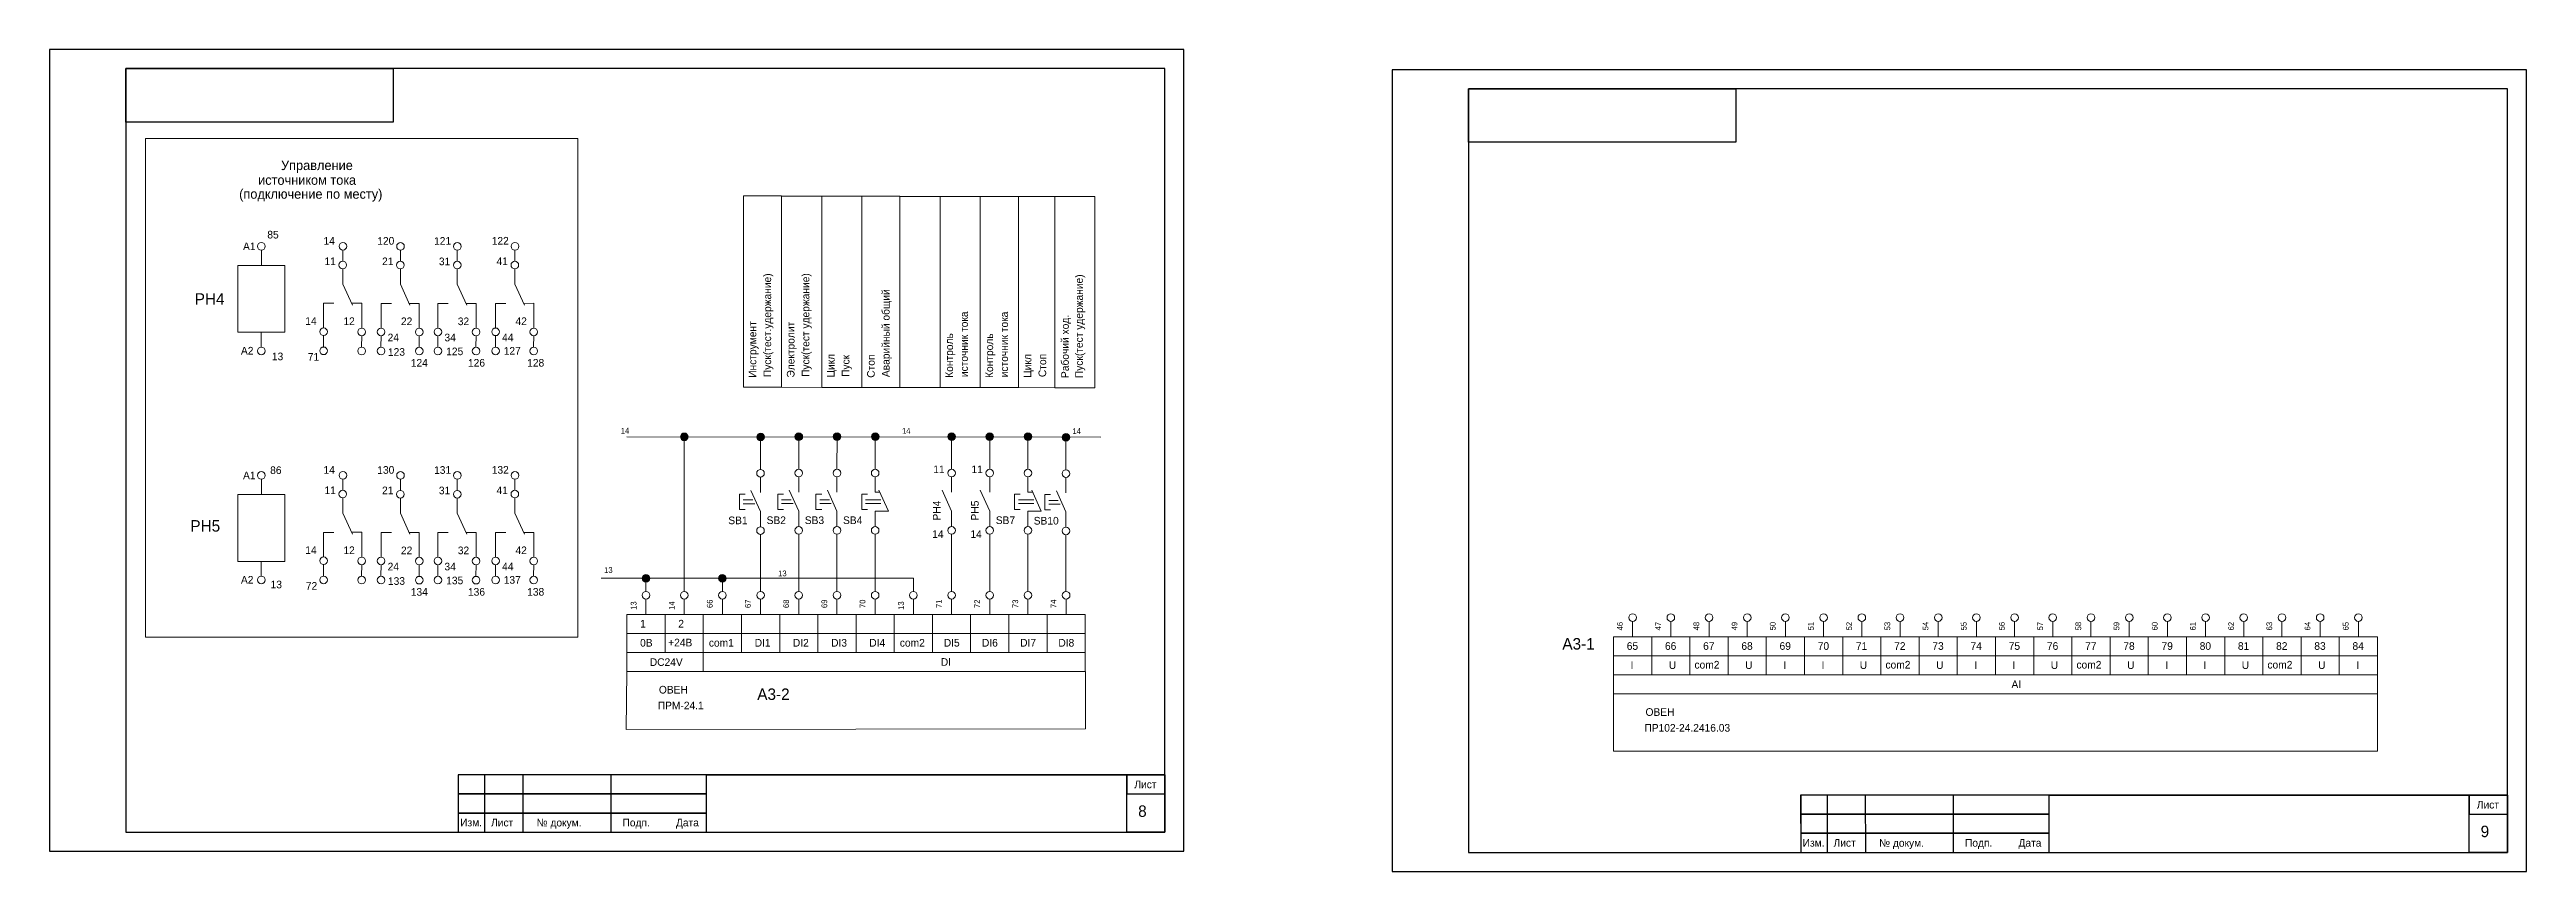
# Model space of a CAD drawing. Header units: millimetres. Extents: x -171 to 3674, y -1112 to 795.
# Drawn here: x 1963 to 2612, y -849 to -633 of the extents above; entities that cross this region are included whole.
import ezdxf

# ---------------------------------------------------------------- set-up
doc = ezdxf.new("R2010")
doc.units = ezdxf.units.MM
for name, color, linetype, lineweight in [('Маркировка', 7, 'Continuous', 25), ('РАМКА', 7, 'Continuous', 30), ('Элементы', 7, 'Continuous', 18)]:
    doc.layers.add(name, color=color, linetype=linetype, lineweight=lineweight)
doc.styles.get("Standard").update_dxf_attribs({"font": 'cad2win.shx'})
doc.linetypes.add('119-1 Кабель высоковольтный подземный', pattern='A,8,-2,[31,Russia-GOST_Topo.shx,S=0.15,R=180,X=0,Y=0],1,[31,Russia-GOST_Topo.shx,S=0.1,R=180,X=0,Y=0],6,[31,Russia-GOST_Topo.shx,S=0.1,R=0,X=0,Y=0],1,[31,Russia-GOST_Topo.shx,S=0.15,R=0,X=0,Y=0],-2', length=20)

msp = doc.modelspace()

# ---------------------------------------------------------------- texts
at = {"layer": 'Маркировка'}
for s, height, p in [('источником тока', 2.5, (2017.84, -668.91)), ('Управление', 2.5, (2023.84, -665.05)), ('(подключение по месту)', 2.5, (2012.89, -672.56)), ('85', 2, (2020.26, -682.97)), ('13', 2, (2021.46, -714.86)), ('86', 2, (2021.01, -744.67)), ('13', 2, (2021.12, -774.6)), ('ОВЕН', 2, (2122.78, -802.16)), ('ПРМ-24.1', 2, (2122.48, -806.3)), ('ПР102-24.2416.03', 2, (2380.79, -812.15)), ('ОВЕН', 2, (2381.08, -808.01))]:
    msp.add_text(s, height=height, dxfattribs=at).set_placement(p)
at = {"layer": 'Маркировка', "ltscale": 0.5}
for s, p in [('Пуск(тест.удержание)', (2152.17, -719.28)), ('Пуск(тест удержание)', (2162.17, -719.24)), ('Пуск(тест удержание)', (2233.78, -719.55)), ('Аварийный общий', (2183.17, -719.28)), ('Инструмент', (2148.28, -719.46)), ('Электролит', (2158.28, -719.41)), ('источник тока', (2203.67, -719.28)), ('источник тока', (2214.17, -719.33)), ('Рабочий ход.', (2230.1, -719.52)), ('Контроль', (2199.78, -719.46)), ('Контроль', (2210.28, -719.51)), ('Цикл', (2168.78, -719.41)), ('Пуск', (2172.67, -719.24)), ('Стоп', (2179.28, -719.46)), ('Цикл', (2220.28, -719.46)), ('Стоп', (2224.17, -719.28))]:
    msp.add_text(s, height=2, rotation=90, dxfattribs=at).set_placement(p)
at = {"layer": 'РАМКА'}
for s, height, p in [('Лист', 2, (2247.25, -826.97)), ('Изм.', 2, (2070.75, -836.95)), ('Лист', 2, (2078.84, -836.97)), ('№ докум.', 2, (2090.77, -836.98)), ('Подп.', 2, (2113.25, -836.97)), ('Дата', 2, (2127.25, -836.97)), ('8', 3, (2248.25, -834.47)), ('Лист', 2, (2598.72, -832.28)), ('Изм.', 2, (2422.22, -842.26)), ('Лист', 2, (2430.31, -842.27)), ('№ докум.', 2, (2442.24, -842.29)), ('Подп.', 2, (2464.72, -842.28)), ('Дата', 2, (2478.72, -842.28)), ('9', 3, (2599.72, -839.78))]:
    msp.add_text(s, height=height, dxfattribs=at).set_placement(p)
at = {"layer": 'Элементы'}
for s, height, p in [('A1', 2, (2013.91, -686.03)), ('11', 2, (2035.23, -689.93)), ('21', 2, (2050.3, -689.96)), ('31', 2, (2065.18, -689.97)), ('41', 2, (2080.27, -689.94)), ('PH4', 3, (2001.26, -700.31)), ('14', 2, (2030.2, -705.6)), ('12', 2, (2040.18, -705.64)), ('22', 2, (2055.25, -705.67)), ('32', 2, (2070.13, -705.67)), ('42', 2, (2085.23, -705.65)), ('A2', 2, (2013.36, -713.37)), ('24', 2, (2051.76, -709.91)), ('34', 2, (2066.64, -709.91)), ('44', 2, (2081.73, -709.89)), ('A1', 2, (2013.91, -746.03)), ('11', 2, (2194.61, -744.44)), ('11', 2, (2204.61, -744.44)), ('11', 2, (2035.23, -749.93)), ('21', 2, (2050.3, -749.96)), ('31', 2, (2065.18, -749.97)), ('41', 2, (2080.27, -749.94)), ('PH5', 3, (2000.12, -759.75)), ('SB1', 2, (2140.95, -757.81)), ('SB2', 2, (2150.98, -757.77)), ('SB3', 2, (2160.98, -757.77)), ('SB4', 2, (2170.98, -757.77)), ('SB7', 2, (2210.98, -757.77)), ('SB10', 2, (2220.91, -757.9)), ('14', 2, (2030.2, -765.6)), ('12', 2, (2040.18, -765.64)), ('22', 2, (2055.25, -765.67)), ('32', 2, (2070.13, -765.67)), ('42', 2, (2085.23, -765.65)), ('14', 2, (2194.33, -761.41)), ('14', 2, (2204.33, -761.41)), ('A2', 2, (2013.36, -773.37)), ('24', 2, (2051.76, -769.91)), ('34', 2, (2066.64, -769.91)), ('44', 2, (2081.73, -769.89)), ('A3-1', 3, (2359.31, -790.64)), ('A3-2', 3, (2148.53, -803.84))]:
    msp.add_text(s, height=height, dxfattribs=at).set_placement(p)
at = {"layer": 'Элементы', "ltscale": 0.5}
for s, height, rotation, p in [('14', 2, 0.73164, (2034.99, -684.6)), ('120', 2, 0.73164, (2049.06, -684.63)), ('121', 2, 0.73164, (2063.93, -684.64)), ('122', 2, 0.73164, (2079.03, -684.61)), ('71', 2, 0.73164, (2030.86, -715.01)), ('123', 2, 0.73164, (2051.85, -713.73)), ('125', 2, 0.73164, (2067.11, -713.58)), ('127', 2, 0.73164, (2082.17, -713.43)), ('124', 2, 0.73164, (2057.84, -716.57)), ('126', 2, 0.73164, (2072.8, -716.57)), ('128', 2, 0.73164, (2088.31, -716.57)), ('14', 1.5, 0.73164, (2112.82, -734.08)), ('14', 1.5, 0.73164, (2186.42, -734.14)), ('14', 1.5, 0.73164, (2231.04, -734.18)), ('14', 2, 0.73164, (2034.99, -744.6)), ('130', 2, 0.73164, (2049.06, -744.63)), ('131', 2, 0.73164, (2063.93, -744.64)), ('132', 2, 0.73164, (2079.03, -744.61)), ('PH4', 2, 90, (2196.51, -756.84)), ('PH5', 2, 90, (2206.51, -756.84)), ('133', 2, 0.73164, (2051.85, -773.73)), ('135', 2, 0.73164, (2067.11, -773.58)), ('137', 2, 0.73164, (2082.17, -773.43)), ('13', 1.5, 0.73164, (2108.45, -770.58)), ('13', 1.5, 0.73164, (2154.01, -771.47)), ('72', 2, 0.73164, (2030.36, -775.01)), ('134', 2, 0.73164, (2057.84, -776.57)), ('136', 2, 0.73164, (2072.8, -776.57)), ('138', 2, 0.73164, (2088.31, -776.57)), ('13', 1.5, 90.61116, (2116.93, -780.24)), ('14', 1.5, 90.61116, (2126.93, -780.24)), ('66', 1.5, 90.61116, (2136.85, -779.76)), ('67', 1.5, 90.61116, (2146.85, -779.76)), ('68', 1.5, 90.61116, (2156.85, -779.76)), ('69', 1.5, 90.61116, (2166.85, -779.76)), ('70', 1.5, 90.61116, (2176.85, -779.76)), ('13', 1.5, 90.61116, (2186.93, -780.24)), ('71', 1.5, 90.61116, (2196.85, -779.76)), ('72', 1.5, 90.61116, (2206.85, -779.76)), ('73', 1.5, 90.61116, (2216.85, -779.76)), ('74', 1.5, 90.61116, (2226.85, -779.76)), ('46', 1.5, 90.61116, (2375.15, -785.62)), ('47', 1.5, 90.61116, (2385.15, -785.62)), ('48', 1.5, 90.61116, (2395.15, -785.62)), ('49', 1.5, 90.61116, (2405.15, -785.62)), ('50', 1.5, 90.61116, (2415.15, -785.62)), ('51', 1.5, 90.61116, (2425.15, -785.62)), ('52', 1.5, 90.61116, (2435.15, -785.62)), ('53', 1.5, 90.61116, (2445.15, -785.62)), ('54', 1.5, 90.61116, (2455.15, -785.62)), ('55', 1.5, 90.61116, (2465.15, -785.62)), ('56', 1.5, 90.61116, (2475.15, -785.62)), ('57', 1.5, 90.61116, (2485.15, -785.62)), ('58', 1.5, 90.61116, (2495.15, -785.62)), ('59', 1.5, 90.61116, (2505.15, -785.62)), ('60', 1.5, 90.61116, (2515.15, -785.62)), ('61', 1.5, 90.61116, (2525.15, -785.62)), ('62', 1.5, 90.61116, (2535.15, -785.62)), ('63', 1.5, 90.61116, (2545.15, -785.62)), ('64', 1.5, 90.61116, (2555.15, -785.62)), ('65', 1.5, 90.61116, (2565.15, -785.62))]:
    msp.add_text(s, height=height, rotation=rotation, dxfattribs=at).set_placement(p)
for s, p in [('1', (2117.86, -784.87)), ('2', (2127.86, -784.87)), ('0В', (2117.86, -789.87)), ('+24В', (2125.21, -789.82)), ('com1', (2135.86, -789.87)), ('DI1', (2147.86, -789.87)), ('DI2', (2157.86, -789.87)), ('DI3', (2167.86, -789.87)), ('DI4', (2177.86, -789.87)), ('com2', (2185.86, -789.87)), ('DI5', (2197.36, -789.87)), ('DI6', (2207.36, -789.87)), ('DI7', (2217.36, -789.87)), ('DI8', (2227.36, -789.87)), ('65', (2376.17, -790.72)), ('66', (2386.17, -790.72)), ('67', (2396.17, -790.72)), ('68', (2406.17, -790.72)), ('69', (2416.17, -790.72)), ('70', (2426.17, -790.72)), ('71', (2436.17, -790.72)), ('72', (2446.17, -790.72)), ('73', (2456.17, -790.72)), ('74', (2466.17, -790.72)), ('75', (2476.17, -790.72)), ('76', (2486.17, -790.72)), ('77', (2496.17, -790.72)), ('78', (2506.17, -790.72)), ('79', (2516.17, -790.72)), ('80', (2526.17, -790.72)), ('81', (2536.17, -790.72)), ('82', (2546.17, -790.72)), ('83', (2556.17, -790.72)), ('84', (2566.17, -790.72)), ('DC24V', (2120.4, -794.93)), ('DI', (2196.59, -794.9)), ('I', (2377.17, -795.72)), ('U', (2387.17, -795.72)), ('com2', (2393.9, -795.62)), ('U', (2407.17, -795.72)), ('I', (2417.17, -795.72)), ('I', (2427.17, -795.72)), ('U', (2437.17, -795.72)), ('com2', (2443.9, -795.62)), ('U', (2457.17, -795.72)), ('I', (2467.17, -795.72)), ('I', (2477.17, -795.72)), ('U', (2487.17, -795.72)), ('com2', (2493.9, -795.62)), ('U', (2507.17, -795.72)), ('I', (2517.17, -795.72)), ('I', (2527.17, -795.72)), ('U', (2537.17, -795.72)), ('com2', (2543.9, -795.62)), ('U', (2557.17, -795.72)), ('I', (2567.17, -795.72)), ('AI', (2476.89, -800.75))]:
    msp.add_text(s, height=2, dxfattribs=at).set_placement(p)

# ---------------------------------------------------------------- hatches: boundary and pattern name
at = {"layer": 'Элементы'}
h = msp.add_hatch(color=256, dxfattribs=at)
h.dxf.hatch_style = 1
h.paths.add_polyline_path([(2130.4, -734.93, 1), (2128.4, -734.93, 1)])
h = msp.add_hatch(color=256, dxfattribs=at)
h.dxf.hatch_style = 1
h.paths.add_polyline_path([(2150.39, -734.95, 1), (2148.39, -734.95, 1)])
h = msp.add_hatch(color=256, dxfattribs=at)
h.dxf.hatch_style = 1
h.paths.add_polyline_path([(2160.41, -734.9, 1), (2158.41, -734.9, 1)])
h = msp.add_hatch(color=256, dxfattribs=at)
h.dxf.hatch_style = 1
h.paths.add_polyline_path([(2170.41, -734.9, 1), (2168.41, -734.9, 1)])
h = msp.add_hatch(color=256, dxfattribs=at)
h.dxf.hatch_style = 1
h.paths.add_polyline_path([(2180.41, -734.9, 1), (2178.41, -734.9, 1)])
h = msp.add_hatch(color=256, dxfattribs=at)
h.dxf.hatch_style = 1
h.paths.add_polyline_path([(2200.41, -734.9, 1), (2198.41, -734.9, 1)])
h = msp.add_hatch(color=256, dxfattribs=at)
h.dxf.hatch_style = 1
h.paths.add_polyline_path([(2210.41, -734.9, 1), (2208.41, -734.9, 1)])
h = msp.add_hatch(color=256, dxfattribs=at)
h.dxf.hatch_style = 1
h.paths.add_polyline_path([(2220.41, -734.9, 1), (2218.41, -734.9, 1)])
h = msp.add_hatch(color=256, dxfattribs=at)
h.dxf.hatch_style = 1
h.paths.add_polyline_path([(2230.35, -735.03, 1), (2228.35, -735.03, 1)])
h = msp.add_hatch(color=256, dxfattribs=at)
h.dxf.hatch_style = 1
h.paths.add_polyline_path([(2120.4, -771.97, 1), (2118.4, -771.97, 1)])
h = msp.add_hatch(color=256, dxfattribs=at)
h.dxf.hatch_style = 1
h.paths.add_polyline_path([(2140.4, -771.97, 1), (2138.4, -771.97, 1)])

# ---------------------------------------------------------------- linework, layer by layer
at = {"layer": 'Маркировка', "lineweight": 15}
for points in [[(2144.9, -671.84), (2154.9, -671.84), (2154.9, -721.93), (2144.9, -721.93)], [(2154.9, -671.89), (2165.4, -671.89), (2165.4, -721.97), (2154.9, -721.93)], [(2165.4, -671.89), (2175.9, -671.89), (2175.9, -721.97), (2165.4, -721.97)], [(2175.9, -671.89), (2185.9, -671.89), (2185.9, -721.97), (2175.9, -721.97)], [(2185.9, -671.94), (2196.4, -671.94), (2196.4, -722.02), (2185.9, -721.97)], [(2196.4, -671.94), (2206.9, -671.94), (2206.9, -722.02), (2196.4, -722.02)], [(2206.9, -671.94), (2216.9, -671.94), (2216.9, -722.02), (2206.9, -722.02)], [(2216.9, -671.94), (2226.4, -671.99), (2226.4, -722.07), (2216.9, -722.02)], [(2226.4, -671.99), (2236.9, -671.99), (2236.9, -722.07), (2226.4, -722.07)]]:
    msp.add_lwpolyline(points, close=True, dxfattribs=at)
at = {"layer": 'РАМКА'}
for p, q in [((2255.25, -638.47), (1983.25, -638.47)), ((1983.25, -638.47), (1983.25, -838.47)), ((2255.25, -838.47), (2255.25, -638.47)), ((2606.72, -643.78), (2334.72, -643.78)), ((2334.72, -643.78), (2334.72, -843.78)), ((2606.72, -843.78), (2606.72, -643.78)), ((1983.25, -838.47), (2255.25, -838.47)), ((2070.25, -838.47), (2255.25, -838.47)), ((2070.25, -838.47), (2255.25, -838.47)), ((2070.25, -838.47), (2255.25, -838.47)), ((2334.72, -843.78), (2606.72, -843.78)), ((2421.72, -843.78), (2606.72, -843.78)), ((2421.72, -843.78), (2606.72, -843.78)), ((2421.72, -843.78), (2606.72, -843.78))]:
    msp.add_line(p, q, dxfattribs=at)
at = {"layer": 'РАМКА', "lineweight": 35}
for p, q in [((2135.25, -823.47), (2255.25, -823.47)), ((2486.72, -828.78), (2606.72, -828.78))]:
    msp.add_line(p, q, dxfattribs=at)
at = {"layer": 'РАМКА'}
for points in [[(2260.25, -633.47), (1963.25, -633.47), (1963.25, -843.47), (2260.25, -843.47)], [(2053.25, -638.47), (2053.25, -652.47), (1983.25, -652.47), (1983.25, -638.47)], [(2611.72, -638.78), (2314.72, -638.78), (2314.72, -848.78), (2611.72, -848.78)], [(2404.72, -643.78), (2404.72, -657.78), (2334.72, -657.78), (2334.72, -643.78)], [(2070.25, -838.47), (2087.25, -838.47), (2087.22, -823.47), (2070.22, -823.47)], [(2070.25, -828.47), (2135.25, -828.47), (2135.25, -823.47), (2070.25, -823.47)], [(2070.25, -838.47), (2077.25, -838.47), (2077.25, -823.47), (2070.25, -823.47)], [(2070.25, -838.47), (2110.25, -838.47), (2110.25, -823.47), (2070.25, -823.47)], [(2255.25, -838.47), (2245.25, -838.47), (2245.25, -823.47), (2255.25, -823.47)], [(2255.25, -823.47), (2245.25, -823.47), (2245.25, -828.47), (2255.25, -828.47)], [(2070.25, -833.47), (2135.25, -833.47), (2135.25, -828.47), (2070.25, -828.47)], [(2421.72, -843.78), (2438.72, -843.78), (2438.69, -828.78), (2421.69, -828.78)], [(2421.72, -833.78), (2486.72, -833.78), (2486.72, -828.78), (2421.72, -828.78)], [(2421.72, -843.78), (2428.72, -843.78), (2428.72, -828.78), (2421.72, -828.78)], [(2421.72, -843.78), (2461.72, -843.78), (2461.72, -828.78), (2421.72, -828.78)], [(2606.72, -843.78), (2596.72, -843.78), (2596.72, -828.78), (2606.72, -828.78)], [(2606.72, -828.78), (2596.72, -828.78), (2596.72, -833.78), (2606.72, -833.78)], [(2070.25, -838.47), (2135.25, -838.47), (2135.25, -833.47), (2070.25, -833.47)], [(2421.72, -838.78), (2486.72, -838.78), (2486.72, -833.78), (2421.72, -833.78)], [(2421.72, -843.78), (2486.72, -843.78), (2486.72, -838.78), (2421.72, -838.78)]]:
    msp.add_lwpolyline(points, close=True, dxfattribs=at)
at = {"layer": 'Элементы', "lineweight": 15}
for p, q in [((2018.7, -690.02), (2018.7, -686.02)), ((2040.05, -686.01), (2040.02, -688.92)), ((2055.13, -686.04), (2055.09, -688.95)), ((2070, -686.04), (2069.97, -688.95)), ((2085.1, -686.02), (2085.06, -688.93)), ((2034.99, -699.95), (2034.99, -706.4)), ((2037.66, -699.95), (2034.99, -699.95)), ((2044.97, -699.94), (2042.3, -699.94)), ((2044.97, -699.94), (2044.97, -706.44)), ((2052.73, -699.98), (2050.06, -699.99)), ((2050.06, -699.99), (2050.06, -706.44)), ((2060.04, -699.97), (2057.37, -699.98)), ((2060.04, -699.97), (2060.04, -706.47)), ((2067.6, -699.98), (2064.93, -699.99)), ((2064.93, -699.99), (2064.93, -706.44)), ((2074.92, -699.97), (2072.25, -699.98)), ((2074.92, -699.97), (2074.92, -706.47)), ((2082.7, -699.96), (2080.03, -699.97)), ((2080.03, -699.97), (2080.03, -706.42)), ((2090.02, -699.95), (2087.35, -699.96)), ((2090.02, -699.95), (2090.02, -706.45)), ((2018.69, -707.54), (2018.69, -711.41)), ((2034.99, -708.4), (2034.95, -711.31)), ((2044.97, -708.44), (2044.94, -711.34)), ((2050.06, -708.44), (2050.02, -711.34)), ((2060.04, -708.47), (2060.01, -711.38)), ((2064.93, -708.44), (2064.9, -711.35)), ((2074.92, -708.47), (2074.88, -711.38)), ((2080.03, -708.42), (2080, -711.32)), ((2090.02, -708.45), (2089.98, -711.36)), ((2114.4, -734.93), (2238.45, -735.04)), ((2129.4, -734.93), (2129.36, -775.43)), ((2149.38, -743.47), (2149.39, -734.95)), ((2159.4, -743.43), (2159.41, -734.9)), ((2169.4, -743.43), (2169.41, -734.9)), ((2179.4, -743.43), (2179.41, -734.9)), ((2199.4, -743.43), (2199.41, -734.9)), ((2209.4, -743.43), (2209.41, -734.9)), ((2219.4, -743.43), (2219.41, -734.9)), ((2229.34, -743.56), (2229.35, -735.03)), ((2018.7, -750.02), (2018.7, -746.02)), ((2040.05, -746.01), (2040.02, -748.92)), ((2055.13, -746.04), (2055.09, -748.95)), ((2070, -746.04), (2069.97, -748.95)), ((2085.1, -746.02), (2085.06, -748.93)), ((2034.99, -759.95), (2034.99, -766.4)), ((2037.66, -759.95), (2034.99, -759.95)), ((2044.97, -759.94), (2042.3, -759.94)), ((2044.97, -759.94), (2044.97, -766.44)), ((2052.73, -759.98), (2050.06, -759.99)), ((2050.06, -759.99), (2050.06, -766.44)), ((2060.04, -759.97), (2057.37, -759.98)), ((2060.04, -759.97), (2060.04, -766.47)), ((2067.6, -759.98), (2064.93, -759.99)), ((2064.93, -759.99), (2064.93, -766.44)), ((2074.92, -759.97), (2072.25, -759.98)), ((2074.92, -759.97), (2074.92, -766.47)), ((2082.7, -759.96), (2080.03, -759.97)), ((2080.03, -759.97), (2080.03, -766.42)), ((2090.02, -759.95), (2087.35, -759.96)), ((2090.02, -759.95), (2090.02, -766.45)), ((2149.38, -760.47), (2149.38, -775.43)), ((2159.4, -760.43), (2159.4, -775.38)), ((2169.4, -760.43), (2169.4, -775.38)), ((2179.4, -760.43), (2179.4, -775.38)), ((2199.4, -760.43), (2199.4, -775.38)), ((2209.4, -760.43), (2209.4, -775.38)), ((2219.4, -760.43), (2219.4, -775.38)), ((2229.34, -760.56), (2229.34, -775.51)), ((2018.69, -767.54), (2018.69, -771.41)), ((2034.99, -768.4), (2034.95, -771.31)), ((2044.97, -768.44), (2044.94, -771.34)), ((2050.06, -768.44), (2050.02, -771.34)), ((2060.04, -768.47), (2060.01, -771.38)), ((2064.93, -768.44), (2064.9, -771.35)), ((2074.92, -768.47), (2074.88, -771.38)), ((2080.03, -768.42), (2080, -771.32)), ((2090.02, -768.45), (2089.98, -771.36)), ((2107.67, -771.97), (2189.4, -771.97)), ((2119.4, -775.43), (2119.4, -771.97)), ((2119.4, -781.43), (2119.4, -777.43)), ((2129.4, -781.43), (2129.4, -777.43)), ((2139.4, -775.43), (2139.4, -771.97)), ((2139.4, -781.43), (2139.4, -777.43)), ((2149.4, -781.43), (2149.4, -777.43)), ((2159.4, -781.43), (2159.4, -777.43)), ((2169.4, -781.43), (2169.4, -777.43)), ((2179.4, -781.43), (2179.4, -777.43)), ((2189.4, -775.43), (2189.4, -771.97)), ((2189.4, -781.43), (2189.4, -777.43)), ((2199.4, -781.43), (2199.4, -777.43)), ((2209.4, -781.43), (2209.4, -777.43)), ((2219.4, -781.43), (2219.4, -777.43)), ((2229.4, -781.43), (2229.4, -777.43)), ((2377.71, -787.28), (2377.71, -783.28)), ((2387.71, -787.28), (2387.71, -783.28)), ((2397.71, -787.28), (2397.71, -783.28)), ((2407.71, -787.28), (2407.71, -783.28)), ((2417.71, -787.28), (2417.71, -783.28)), ((2427.71, -787.28), (2427.71, -783.28)), ((2437.71, -787.28), (2437.71, -783.28)), ((2447.71, -787.28), (2447.71, -783.28)), ((2457.71, -787.28), (2457.71, -783.28)), ((2467.71, -787.28), (2467.71, -783.28)), ((2477.71, -787.28), (2477.71, -783.28)), ((2487.71, -787.28), (2487.71, -783.28)), ((2497.71, -787.28), (2497.71, -783.28)), ((2507.71, -787.28), (2507.71, -783.28)), ((2517.71, -787.28), (2517.71, -783.28)), ((2527.71, -787.28), (2527.71, -783.28)), ((2537.71, -787.28), (2537.71, -783.28)), ((2547.71, -787.28), (2547.71, -783.28)), ((2557.71, -787.28), (2557.71, -783.28)), ((2567.71, -787.28), (2567.71, -783.28))]:
    msp.add_line(p, q, dxfattribs=at)
at = {"layer": 'Элементы'}
for p, q in [((2040.02, -690.92), (2040.02, -694.92)), ((2055.09, -690.95), (2055.09, -694.95)), ((2069.97, -690.95), (2069.97, -694.95)), ((2085.06, -690.93), (2085.06, -694.93)), ((2040.02, -694.92), (2042.52, -700.42)), ((2055.09, -694.95), (2057.59, -700.45)), ((2069.97, -694.95), (2072.47, -700.45)), ((2085.06, -694.93), (2087.56, -700.43)), ((2149.38, -749.47), (2149.38, -745.47)), ((2159.4, -749.43), (2159.4, -745.43)), ((2169.4, -749.43), (2169.4, -745.43)), ((2179.4, -749.43), (2179.4, -745.43)), ((2199.4, -749.43), (2199.4, -745.43)), ((2209.4, -749.43), (2209.4, -745.43)), ((2219.4, -749.43), (2219.4, -745.43)), ((2229.34, -749.56), (2229.34, -745.56)), ((2040.02, -750.92), (2040.02, -754.92)), ((2055.09, -750.95), (2055.09, -754.95)), ((2069.97, -750.95), (2069.97, -754.95)), ((2085.06, -750.93), (2085.06, -754.93)), ((2143.88, -753.97), (2143.88, -749.97)), ((2143.88, -749.97), (2145.38, -749.97)), ((2147.38, -751.47), (2144.88, -751.47)), ((2149.38, -754.47), (2146.88, -748.97)), ((2153.9, -753.93), (2153.9, -749.93)), ((2153.9, -749.93), (2155.4, -749.93)), ((2157.4, -751.43), (2154.9, -751.43)), ((2159.4, -754.43), (2156.9, -748.93)), ((2163.9, -753.93), (2163.9, -749.93)), ((2163.9, -749.93), (2165.4, -749.93)), ((2167.4, -751.43), (2164.9, -751.43)), ((2169.4, -754.43), (2166.9, -748.93)), ((2175.9, -753.93), (2175.9, -749.93)), ((2175.9, -749.93), (2177.4, -749.93)), ((2180.9, -751.43), (2176.9, -751.43)), ((2180.63, -749.43), (2179.4, -749.43)), ((2182.9, -754.43), (2180.4, -748.93)), ((2199.4, -754.43), (2196.9, -748.93)), ((2209.4, -754.43), (2206.9, -748.93)), ((2215.9, -753.93), (2215.9, -749.93)), ((2215.9, -749.93), (2217.4, -749.93)), ((2220.9, -751.43), (2216.9, -751.43)), ((2220.63, -749.43), (2219.4, -749.43)), ((2222.9, -754.43), (2220.4, -748.93)), ((2223.84, -754.06), (2223.84, -750.06)), ((2223.84, -750.06), (2225.34, -750.06)), ((2227.34, -751.56), (2224.84, -751.56)), ((2229.34, -754.56), (2226.84, -749.06)), ((2040.02, -754.92), (2042.52, -760.42)), ((2055.09, -754.95), (2057.59, -760.45)), ((2069.97, -754.95), (2072.47, -760.45)), ((2085.06, -754.93), (2087.56, -760.43)), ((2145.38, -753.97), (2143.88, -753.97)), ((2147.88, -752.47), (2144.88, -752.47)), ((2149.38, -758.47), (2149.38, -754.47)), ((2155.4, -753.93), (2153.9, -753.93)), ((2157.9, -752.43), (2154.9, -752.43)), ((2159.4, -758.43), (2159.4, -754.43)), ((2165.4, -753.93), (2163.9, -753.93)), ((2167.9, -752.43), (2164.9, -752.43)), ((2169.4, -758.43), (2169.4, -754.43)), ((2177.4, -753.93), (2175.9, -753.93)), ((2180.9, -752.43), (2176.9, -752.43)), ((2179.4, -758.43), (2179.4, -754.43)), ((2179.4, -754.43), (2182.9, -754.43)), ((2199.4, -758.43), (2199.4, -754.43)), ((2209.4, -758.43), (2209.4, -754.43)), ((2217.4, -753.93), (2215.9, -753.93)), ((2220.9, -752.43), (2216.9, -752.43)), ((2219.4, -758.43), (2219.4, -754.43)), ((2219.4, -754.43), (2222.9, -754.43)), ((2225.34, -754.06), (2223.84, -754.06)), ((2227.84, -752.56), (2224.84, -752.56)), ((2229.34, -758.56), (2229.34, -754.56))]:
    msp.add_line(p, q, dxfattribs=at)
at = {"layer": 'Элементы', "linetype": '119-1 Кабель высоковольтный подземный', "lineweight": 15}
msp.add_lwpolyline([(1988.35, -656.77), (2101.58, -656.77), (2101.58, -787.44), (1988.35, -787.44)], close=True, dxfattribs=at)
at = {"layer": 'Элементы', "lineweight": 15}
for points in [[(2012.51, -690.02), (2024.88, -690.02), (2024.88, -707.54), (2012.51, -707.54)], [(2012.51, -750.02), (2024.88, -750.02), (2024.88, -767.54), (2012.51, -767.54)], [(2114.4, -781.43), (2124.4, -781.43), (2124.4, -786.43), (2114.4, -786.43)], [(2124.4, -781.43), (2134.4, -781.43), (2134.4, -786.43), (2124.4, -786.43)], [(2134.4, -781.43), (2144.4, -781.43), (2144.4, -786.43), (2134.4, -786.43)], [(2144.4, -781.43), (2154.4, -781.43), (2154.4, -786.43), (2144.4, -786.43)], [(2154.4, -781.43), (2164.4, -781.43), (2164.4, -786.43), (2154.4, -786.43)], [(2164.4, -781.43), (2174.4, -781.43), (2174.4, -786.43), (2164.4, -786.43)], [(2174.4, -781.43), (2184.4, -781.43), (2184.4, -786.43), (2174.4, -786.43)], [(2184.4, -781.43), (2194.4, -781.43), (2194.4, -786.43), (2184.4, -786.43)], [(2194.4, -781.43), (2204.4, -781.43), (2204.4, -786.43), (2194.4, -786.43)], [(2204.4, -781.43), (2214.4, -781.43), (2214.4, -786.43), (2204.4, -786.43)], [(2214.4, -781.43), (2224.4, -781.43), (2224.4, -786.43), (2214.4, -786.43)], [(2224.4, -781.43), (2234.4, -781.43), (2234.4, -786.43), (2224.4, -786.43)], [(2114.4, -786.43), (2124.4, -786.43), (2124.4, -791.43), (2114.4, -791.43)], [(2124.4, -786.43), (2134.4, -786.43), (2134.4, -791.43), (2124.4, -791.43)], [(2134.4, -786.43), (2144.4, -786.43), (2144.4, -791.43), (2134.4, -791.43)], [(2144.4, -786.43), (2154.4, -786.43), (2154.4, -791.43), (2144.4, -791.43)], [(2154.4, -786.43), (2164.4, -786.43), (2164.4, -791.43), (2154.4, -791.43)], [(2164.4, -786.43), (2174.4, -786.43), (2174.4, -791.43), (2164.4, -791.43)], [(2174.4, -786.43), (2184.4, -786.43), (2184.4, -791.43), (2174.4, -791.43)], [(2184.4, -786.43), (2194.4, -786.43), (2194.4, -791.43), (2184.4, -791.43)], [(2194.4, -786.43), (2204.4, -786.43), (2204.4, -791.43), (2194.4, -791.43)], [(2204.4, -786.43), (2214.4, -786.43), (2214.4, -791.43), (2204.4, -791.43)], [(2214.4, -786.43), (2224.4, -786.43), (2224.4, -791.43), (2214.4, -791.43)], [(2224.4, -786.43), (2234.4, -786.43), (2234.4, -791.43), (2224.4, -791.43)], [(2372.71, -787.28), (2382.71, -787.28), (2382.71, -792.28), (2372.71, -792.28)], [(2382.71, -787.28), (2392.71, -787.28), (2392.71, -792.28), (2382.71, -792.28)], [(2392.71, -787.28), (2402.71, -787.28), (2402.71, -792.28), (2392.71, -792.28)], [(2402.71, -787.28), (2412.71, -787.28), (2412.71, -792.28), (2402.71, -792.28)], [(2412.71, -787.28), (2422.71, -787.28), (2422.71, -792.28), (2412.71, -792.28)], [(2422.71, -787.28), (2432.71, -787.28), (2432.71, -792.28), (2422.71, -792.28)], [(2432.71, -787.28), (2442.71, -787.28), (2442.71, -792.28), (2432.71, -792.28)], [(2442.71, -787.28), (2452.71, -787.28), (2452.71, -792.28), (2442.71, -792.28)], [(2452.71, -787.28), (2462.71, -787.28), (2462.71, -792.28), (2452.71, -792.28)], [(2462.71, -787.28), (2472.71, -787.28), (2472.71, -792.28), (2462.71, -792.28)], [(2472.71, -787.28), (2482.71, -787.28), (2482.71, -792.28), (2472.71, -792.28)], [(2482.71, -787.28), (2492.71, -787.28), (2492.71, -792.28), (2482.71, -792.28)], [(2492.71, -787.28), (2502.71, -787.28), (2502.71, -792.28), (2492.71, -792.28)], [(2502.71, -787.28), (2512.71, -787.28), (2512.71, -792.28), (2502.71, -792.28)], [(2512.71, -787.28), (2522.71, -787.28), (2522.71, -792.28), (2512.71, -792.28)], [(2522.71, -787.28), (2532.71, -787.28), (2532.71, -792.28), (2522.71, -792.28)], [(2532.71, -787.28), (2542.71, -787.28), (2542.71, -792.28), (2532.71, -792.28)], [(2542.71, -787.28), (2552.71, -787.28), (2552.71, -792.28), (2542.71, -792.28)], [(2552.71, -787.28), (2562.71, -787.28), (2562.71, -792.28), (2552.71, -792.28)], [(2562.71, -787.28), (2572.71, -787.28), (2572.71, -792.28), (2562.71, -792.28)], [(2114.4, -796.43), (2234.49, -796.43), (2234.49, -811.43), (2114.25, -811.59)], [(2134.4, -791.43), (2114.4, -791.43), (2114.4, -796.43), (2134.4, -796.43)], [(2134.4, -791.43), (2234.36, -791.43), (2234.36, -796.43), (2134.4, -796.43)], [(2372.71, -792.28), (2382.71, -792.28), (2382.71, -797.28), (2372.71, -797.28)], [(2372.71, -797.28), (2572.71, -797.28), (2572.71, -802.28), (2372.71, -802.28)], [(2382.71, -792.28), (2392.71, -792.28), (2392.71, -797.28), (2382.71, -797.28)], [(2392.71, -792.28), (2402.71, -792.28), (2402.71, -797.28), (2392.71, -797.28)], [(2402.71, -792.28), (2412.71, -792.28), (2412.71, -797.28), (2402.71, -797.28)], [(2412.71, -792.28), (2422.71, -792.28), (2422.71, -797.28), (2412.71, -797.28)], [(2422.71, -792.28), (2432.71, -792.28), (2432.71, -797.28), (2422.71, -797.28)], [(2432.71, -792.28), (2442.71, -792.28), (2442.71, -797.28), (2432.71, -797.28)], [(2442.71, -792.28), (2452.71, -792.28), (2452.71, -797.28), (2442.71, -797.28)], [(2452.71, -792.28), (2462.71, -792.28), (2462.71, -797.28), (2452.71, -797.28)], [(2462.71, -792.28), (2472.71, -792.28), (2472.71, -797.28), (2462.71, -797.28)], [(2472.71, -792.28), (2482.71, -792.28), (2482.71, -797.28), (2472.71, -797.28)], [(2482.71, -792.28), (2492.71, -792.28), (2492.71, -797.28), (2482.71, -797.28)], [(2492.71, -792.28), (2502.71, -792.28), (2502.71, -797.28), (2492.71, -797.28)], [(2502.71, -792.28), (2512.71, -792.28), (2512.71, -797.28), (2502.71, -797.28)], [(2512.71, -792.28), (2522.71, -792.28), (2522.71, -797.28), (2512.71, -797.28)], [(2522.71, -792.28), (2532.71, -792.28), (2532.71, -797.28), (2522.71, -797.28)], [(2532.71, -792.28), (2542.71, -792.28), (2542.71, -797.28), (2532.71, -797.28)], [(2542.71, -792.28), (2552.71, -792.28), (2552.71, -797.28), (2542.71, -797.28)], [(2552.71, -792.28), (2562.71, -792.28), (2562.71, -797.28), (2552.71, -797.28)], [(2562.71, -792.28), (2572.71, -792.28), (2572.71, -797.28), (2562.71, -797.28)], [(2372.71, -802.28), (2572.71, -802.28), (2572.71, -817.28), (2372.71, -817.28)]]:
    msp.add_lwpolyline(points, close=True, dxfattribs=at)
for centre in [(2018.7, -685.02), (2040.05, -685.01), (2055.13, -685.04), (2070, -685.04), (2085.1, -685.02), (2040.02, -689.92), (2055.09, -689.95), (2069.97, -689.95), (2085.06, -689.93), (2034.99, -707.4), (2044.97, -707.44), (2050.06, -707.44), (2060.04, -707.47), (2064.93, -707.44), (2074.92, -707.47), (2080.03, -707.42), (2090.02, -707.45), (2018.7, -712.41), (2034.99, -712.4), (2044.97, -712.44), (2050.06, -712.44), (2060.04, -712.47), (2064.93, -712.44), (2074.92, -712.47), (2080.03, -712.42), (2090.02, -712.45), (2018.7, -745.02), (2040.05, -745.01), (2055.13, -745.04), (2070, -745.04), (2085.1, -745.02), (2149.38, -744.47), (2159.4, -744.43), (2169.4, -744.43), (2179.4, -744.43), (2199.4, -744.43), (2209.4, -744.43), (2219.4, -744.43), (2229.34, -744.56), (2040.02, -749.92), (2055.09, -749.95), (2069.97, -749.95), (2085.06, -749.93), (2149.38, -759.47), (2159.4, -759.43), (2169.4, -759.43), (2179.4, -759.43), (2199.4, -759.43), (2209.4, -759.43), (2219.4, -759.43), (2229.34, -759.56), (2018.7, -772.41), (2034.99, -767.4), (2034.99, -772.4), (2044.97, -767.44), (2044.97, -772.44), (2050.06, -767.44), (2050.06, -772.44), (2060.04, -767.47), (2060.04, -772.47), (2064.93, -767.44), (2064.93, -772.44), (2074.92, -767.47), (2074.92, -772.47), (2080.03, -767.42), (2080.03, -772.42), (2090.02, -767.45), (2090.02, -772.45), (2119.4, -776.43), (2129.4, -776.43), (2139.4, -776.43), (2149.4, -776.43), (2159.4, -776.43), (2169.4, -776.43), (2179.4, -776.43), (2189.4, -776.43), (2199.4, -776.43), (2209.4, -776.43), (2219.4, -776.43), (2229.4, -776.43), (2377.71, -782.28), (2387.71, -782.28), (2397.71, -782.28), (2407.71, -782.28), (2417.71, -782.28), (2427.71, -782.28), (2437.71, -782.28), (2447.71, -782.28), (2457.71, -782.28), (2467.71, -782.28), (2477.71, -782.28), (2487.71, -782.28), (2497.71, -782.28), (2507.71, -782.28), (2517.71, -782.28), (2527.71, -782.28), (2537.71, -782.28), (2547.71, -782.28), (2557.71, -782.28), (2567.71, -782.28)]:
    msp.add_circle(centre, 1, dxfattribs=at)
at = {"layer": 'Элементы'}
for centre in [(2129.4, -734.93), (2149.39, -734.95), (2159.41, -734.9), (2169.41, -734.9), (2179.41, -734.9), (2199.41, -734.9), (2209.41, -734.9), (2219.41, -734.9), (2229.35, -735.03), (2119.4, -771.97), (2139.4, -771.97)]:
    msp.add_circle(centre, 1, dxfattribs=at)

msp.set_redraw_order([(e.dxf.handle, doc.entitydb.next_handle()) for e in msp.query("TEXT MTEXT ATTDEF DIMENSION ARC_DIMENSION")])  # texts and dimensions are drawn at this point

doc.saveas('drawing.dxf')
